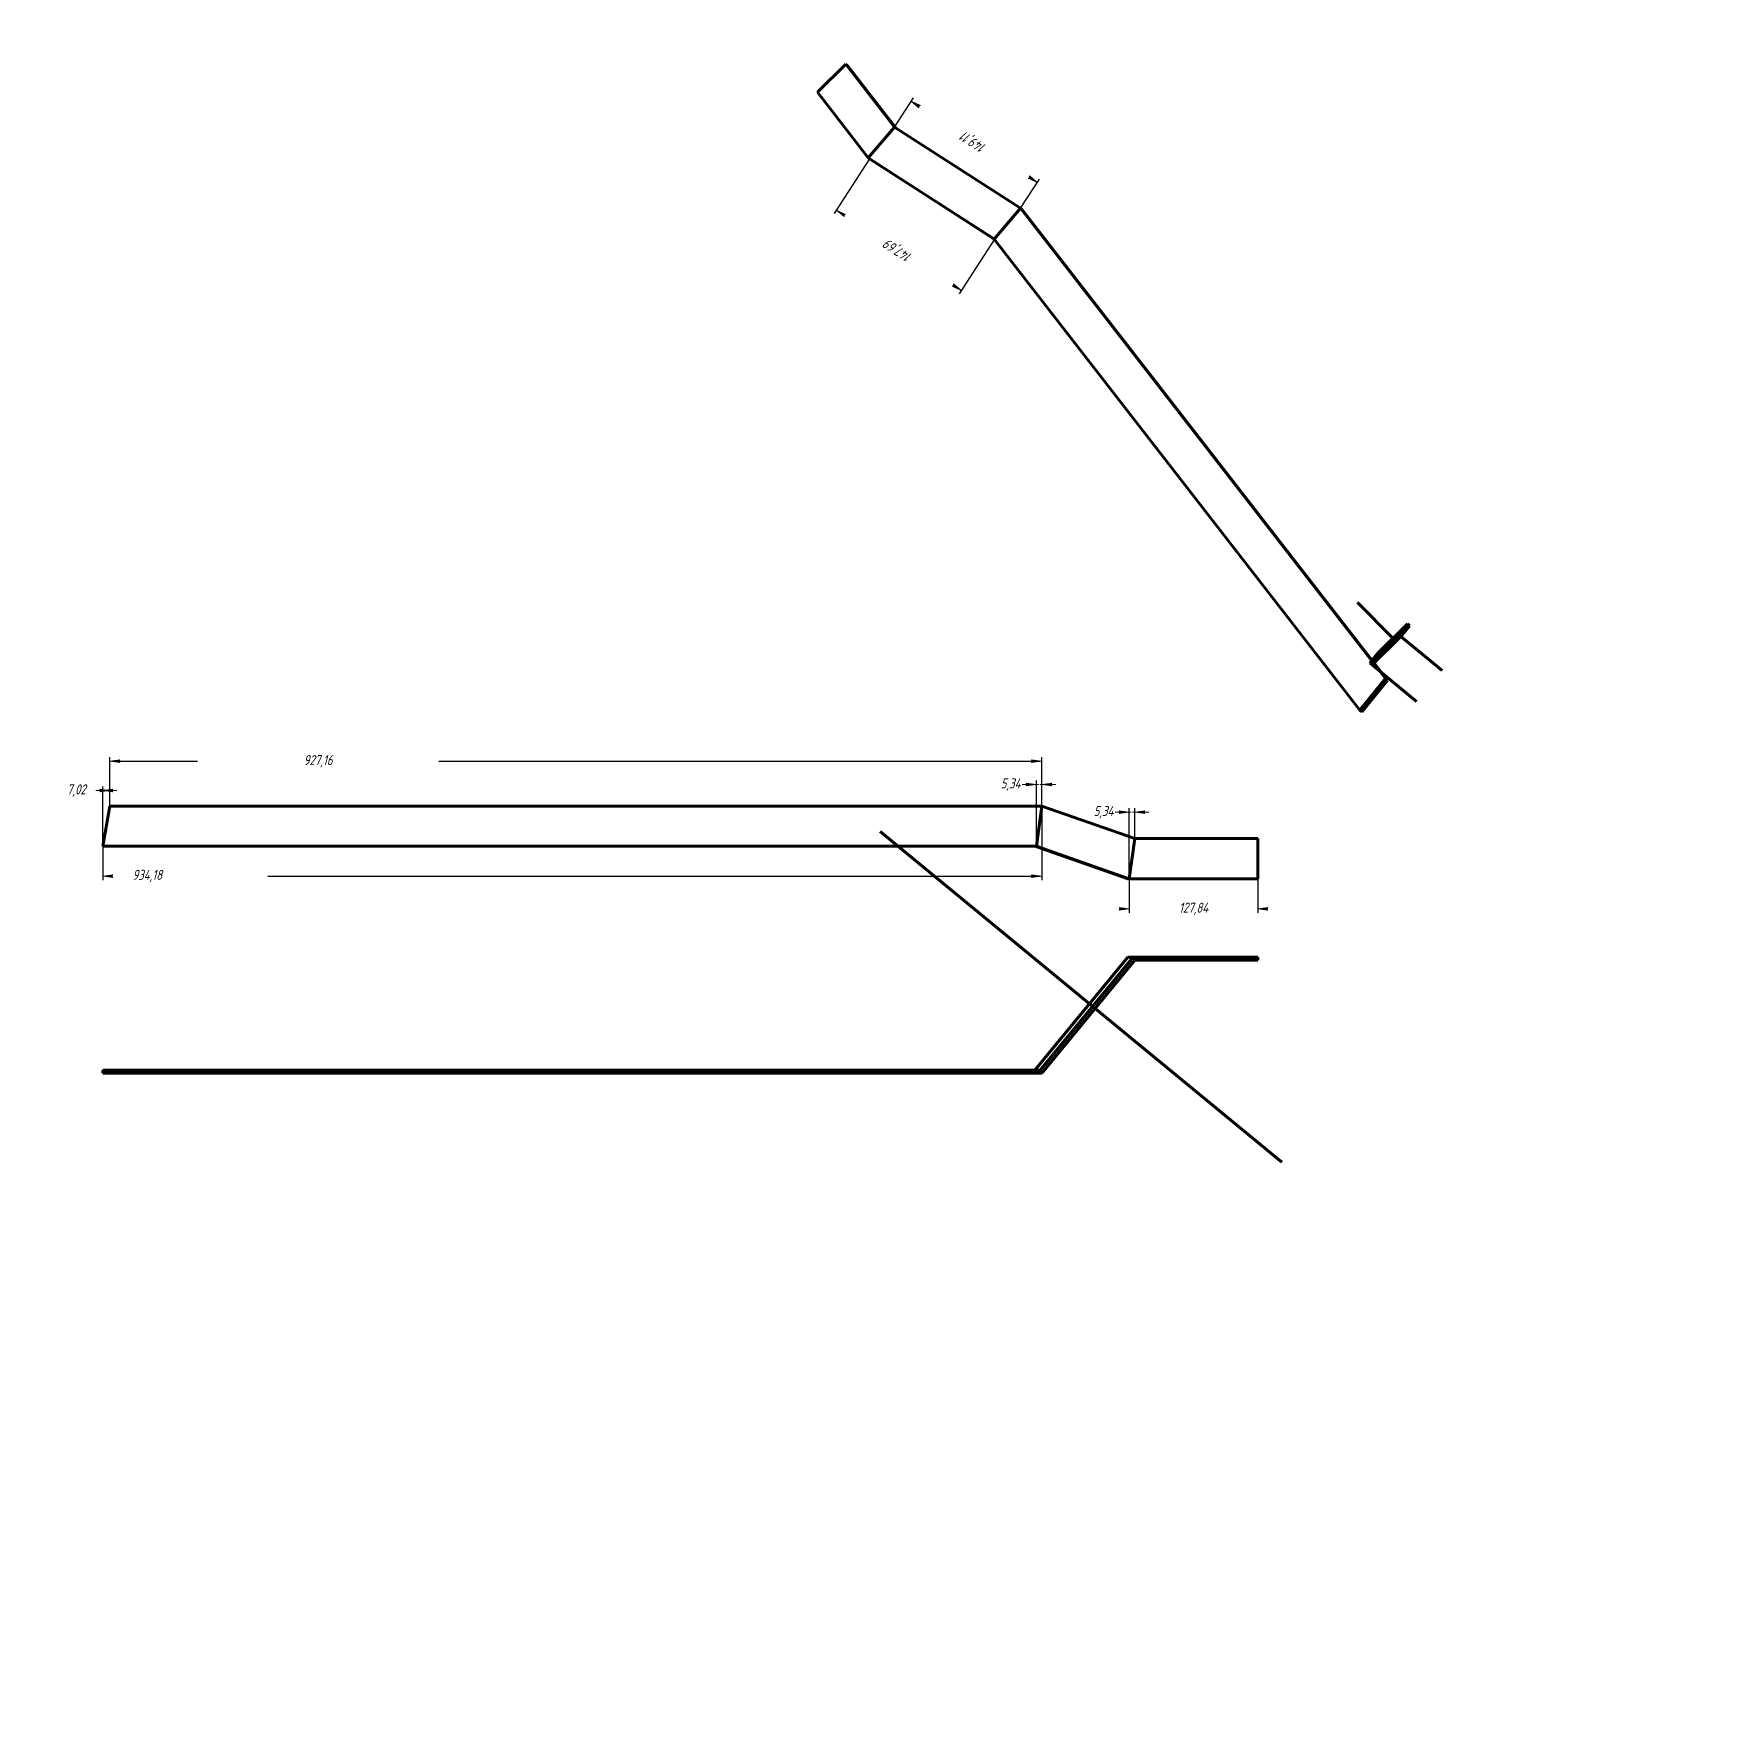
# Model space of a CAD drawing. Header units: millimetres. Extents: x 0 to 4434, y -229 to 1640.
# Drawn here: x 2520 to 3360, y 0 to 841 of the extents above; entities that cross this region are included whole.
import ezdxf

# ---------------------------------------------------------------- set-up
doc = ezdxf.new("R2010")
doc.units = ezdxf.units.MM
doc.linetypes.add('K5LT_BASIC', pattern=[0])
doc.linetypes.add('K5LT_THIN', pattern=[0])
doc.layers.add('Системный слой', color=7, linetype='Continuous')
doc.layers.add('Системный слой (1)', color=7, linetype='Continuous', true_color=0x909090)
doc.styles.add('KDIMTEXTSTYLE', font='GOST_AU.SHX', dxfattribs={"width": 0.96, "oblique": 15, "height": 5})
doc.dimstyles.new('KDIMSTYLE (0.50)', dxfattribs={"dimtxt": 5, "dimasz": 1, "dimexe": 2, "dimexo": 0, "dimgap": 1, "dimtad": 1, "dimlfac": 2, "dimtxsty": 'KDIMTEXTSTYLE', "dimsah": 1, "dimcen": 0, "dimdle": 1, "dimadec": 0, "dimazin": 0, "dimtfac": 0.667, "dimtmove": 0, "dimatfit": 3, "dimfxl": 1, "dimtvp": 1, "dimtolj": 1, "dimtzin": 0, "dimarcsym": 0})

msp = doc.modelspace()

# ---------------------------------------------------------------- blocks, each defined once
blk = doc.blocks.new('KDIMARROW_01')
at = {"layer": 'Системный слой'}
blk.add_hatch(color=0, dxfattribs=at).paths.add_polyline_path([(-5, -0.66), (0, 0), (-5, 0.66), (-4.5, 0)])
at = {"layer": 'Системный слой', "color": 0, "linetype": 'K5LT_THIN', "lineweight": 18}
for p, q in [((-4.5, 0), (-5, 0.66)), ((-5, 0.66), (0, 0)), ((0, 0), (-5, -0.66)), ((-5, -0.66), (-4.5, 0))]:
    blk.add_line(p, q, dxfattribs=at)
at = {"layer": 'Системный слой (1)', "color": 0, "linetype": 'K5LT_THIN', "lineweight": 18}
blk.add_line((0, 0), (-1, 0), dxfattribs=at)
blk = doc.blocks.new('KDIMARROW_02')
at = {"layer": 'Системный слой'}
blk.add_hatch(color=0, dxfattribs=at).paths.add_polyline_path([(4.5, 0), (5, 0.66), (0, 0), (5, -0.66)])
at = {"layer": 'Системный слой', "color": 0, "linetype": 'K5LT_THIN', "lineweight": 18}
for p, q in [((5, 0.66), (0, 0)), ((0, 0), (5, -0.66)), ((0, 0), (7, 0)), ((4.5, 0), (5, 0.66)), ((5, -0.66), (4.5, 0))]:
    blk.add_line(p, q, dxfattribs=at)
at = {"layer": 'Системный слой (1)', "color": 0, "linetype": 'K5LT_THIN', "lineweight": 18}
blk.add_line((0, 0), (-1, 0), dxfattribs=at)

# ---------------------------------------------------------------- dimensions: what is measured, and where the dimension line sits
at = {"layer": 'Системный слой (1)', "color": 7}
for base, p1, p2, location in [((2956.51286, 807.45062), (3010.94299, 754.27105), (2948.26418, 794.64486), (2987.85226, 787.26371)), ((2919.34, 753.32364), (2997.88087, 738.88654), (2935.79911, 778.87578), (2950.38088, 733.32902))]:
    msp.add_linear_dim(base=base, p1=p1, p2=p2, angle=147.21286865, location=location, dimstyle='KDIMSTYLE (0.50)', override={"dimexo": 0, "dimpost": '\\H5.0;\\W0.965;\\Q15;<>', "dimblk1": 'KDIMARROW_01', "dimblk2": 'KDIMARROW_01', "dimse1": 0, "dimse2": 0, "dimclrt": 7, "dimtolj": 1}, dxfattribs=at).render()
for base, p1, p2, location, override in [((3021.44746, 479.0882), (2557.86815, 456.79066), (3021.44746, 456.79066), (2661.44746, 479.0882), {"dimexo": 0, "dimpost": '\\H5.0;\\W0.965;\\Q15;<>', "dimblk1": 'KDIMARROW_01', "dimblk2": 'KDIMARROW_01', "dimse1": 0, "dimse2": 0, "dimclrt": 7, "dimtolj": 1}), ((2554.35596, 464.52755), (2557.86815, 456.79066), (2554.35596, 436.79066), (2541.16697, 464.52755), {"dimexo": 0, "dimpost": '\\H5.0;\\W0.965;\\Q15;<>', "dimblk1": 'KDIMARROW_02', "dimblk2": 'KDIMARROW_02', "dimse1": 0, "dimse2": 0, "dimclrt": 7, "dimtolj": 1}), ((3018.77833, 467.52968), (3021.44746, 456.79066), (3018.77833, 436.79066), (3005.98226, 467.52968), {"dimexo": 0, "dimpost": '\\H5.0;\\W0.965;\\Q15;<>', "dimblk1": 'KDIMARROW_02', "dimblk2": 'KDIMARROW_02', "dimse1": 0, "dimse2": 0, "dimclrt": 7, "dimtolj": 1}), ((3021.44746, 421.98563), (2554.35596, 436.79066), (3021.44746, 456.79066), (2576.44746, 421.98563), {"dimexo": 0, "dimpost": '\\H5.0;\\W0.965;\\Q15;<>', "dimblk1": 'KDIMARROW_01', "dimblk2": 'KDIMARROW_01', "dimse1": 0, "dimse2": 0, "dimclrt": 7, "dimtolj": 1}), ((3065.02833, 453.75966), (3067.69746, 440.66588), (3065.02833, 420.66588), (3052.23226, 453.75966), {"dimexo": 0, "dimpost": '\\H5.0;\\W0.965;\\Q15;<>', "dimblk1": 'KDIMARROW_02', "dimblk2": 'KDIMARROW_02', "dimse1": 0, "dimse2": 0, "dimclrt": 7, "dimtolj": 1}), ((3065.02833, 405.66588), (3128.94746, 420.66588), (3065.02833, 420.66588), (3096.98789, 405.66588), {"dimexo": 0, "dimpost": '\\H5.0;\\W0.965;\\Q15;<>', "dimblk1": 'KDIMARROW_01', "dimblk2": 'KDIMARROW_01', "dimse1": 0, "dimse2": 0, "dimclrt": 7, "dimtolj": 1})]:
    msp.add_linear_dim(base=base, p1=p1, p2=p2, location=location, dimstyle='KDIMSTYLE (0.50)', override=override, dxfattribs=at).render()

# ---------------------------------------------------------------- hatches: boundary and pattern name
at = {"layer": 'Системный слой (1)'}
h = msp.add_hatch(dxfattribs=at)
h.set_pattern_fill('', angle=45, style=0, pattern_type=0)
h.set_pattern_definition([(45, (0, 0), (-2.1213203, 2.1213203), [])])
h.paths.add_polyline_path([(3204.46455, 546.45635), (3203.4128, 547.5264), (3188.87786, 533.09916), (3189.9296, 532.0291)])

# ---------------------------------------------------------------- linework, layer by layer
at = {"layer": 'Системный слой (1)', "color": 5, "linetype": 'K5LT_BASIC', "lineweight": 60, "true_color": 0x0000ff}
for p, q in [((2909.83852, 811.94793), (2923.96105, 825.96581)), ((2948.26418, 794.64486), (2923.96105, 825.96581)), ((2923.96105, 825.96581), (2924.84526, 825.21115)), ((2948.86123, 794.26028), (2924.84526, 825.21115)), ((2935.18879, 779.27746), (2909.83852, 811.94793)), ((2935.18879, 779.27746), (2948.26418, 794.64486)), ((2948.26418, 794.64486), (3010.94299, 754.27105)), ((2935.79911, 778.87578), (2935.18879, 779.27746)), ((2935.18879, 779.27746), (2997.8676, 738.90365)), ((2935.79911, 778.87578), (2997.88087, 738.88654)), ((3010.94299, 754.27105), (2997.8676, 738.90365)), ((3011.55331, 753.86936), (3010.94299, 754.27105)), ((3010.94299, 754.27105), (3192.53784, 520.23847)), ((3011.55331, 753.86936), (3193.42205, 519.48381)), ((2997.8676, 738.90365), (3179.79319, 504.44482)), ((3196.14533, 540.31278), (3178.53352, 558.05606)), ((3203.4128, 547.5264), (3188.87786, 533.09916)), ((3204.46455, 546.45635), (3203.4128, 547.5264)), ((3200.09665, 541.14557), (3185.80022, 527.00833)), ((3189.9296, 532.0291), (3204.46455, 546.45635)), ((3200.09665, 541.14557), (3204.46455, 546.45635)), ((3200.09665, 541.14557), (3220.6646, 524.22928)), ((3184.64789, 527.95608), (3188.87786, 533.09916)), ((3185.80022, 527.00833), (3189.9296, 532.0291)), ((3188.87786, 533.09916), (3189.9296, 532.0291)), ((3185.80022, 527.00833), (3184.64789, 527.95608)), ((3185.80022, 527.00833), (3207.96031, 508.78257)), ((3192.53784, 520.23847), (3179.79319, 504.44482)), ((3193.42205, 519.48381), (3180.6774, 503.69016)), ((3192.53784, 520.23847), (3193.42205, 519.48381)), ((3180.6774, 503.69016), (3179.79319, 504.44482)), ((2557.86815, 456.79066), (2554.35596, 436.79066)), ((3021.44746, 456.79066), (2557.86815, 456.79066)), ((3018.77833, 436.79066), (3021.44746, 456.79066)), ((3067.69746, 440.66588), (3021.44746, 456.79066)), ((2941.06325, 444.11576), (3140.98547, 279.68794)), ((3067.69746, 440.66588), (3065.02833, 420.66588)), ((3067.69746, 440.66588), (3128.94746, 440.66588)), ((3128.94746, 440.66588), (3128.94746, 420.66588)), ((3018.77833, 436.79066), (2554.35596, 436.79066)), ((3064.3302, 420.66588), (3018.0802, 436.79066)), ((3065.02833, 420.66588), (3018.77833, 436.79066)), ((3065.02833, 420.66588), (3064.3302, 420.66588)), ((3065.02833, 420.66588), (3128.94746, 420.66588)), ((3064.3302, 381.66588), (3018.0802, 325.43207)), ((3066.99933, 381.66588), (3020.74933, 325.43207)), ((3067.69746, 380.16588), (3021.44746, 323.93207)), ((3064.3302, 381.66588), (3066.99933, 381.66588)), ((3066.99933, 381.66588), (3067.69746, 380.16588)), ((3066.99933, 381.66588), (3128.94746, 381.66588)), ((3067.69746, 380.16588), (3128.94746, 380.16588)), ((3128.94746, 381.66588), (3128.94746, 380.16588)), ((2554.35596, 323.93207), (2554.35596, 325.43207)), ((2557.86815, 325.43207), (2554.35596, 325.43207)), ((2557.86815, 323.93207), (2554.35596, 323.93207)), ((3020.74933, 325.43207), (2557.86815, 325.43207)), ((2557.86815, 325.43207), (2557.86815, 323.93207)), ((3021.44746, 323.93207), (2557.86815, 323.93207)), ((3021.44746, 323.93207), (3020.74933, 325.43207))]:
    msp.add_line(p, q, dxfattribs=at)

msp.set_redraw_order([(e.dxf.handle, doc.entitydb.next_handle()) for e in msp.query("TEXT MTEXT ATTDEF DIMENSION ARC_DIMENSION")])  # texts and dimensions are drawn at this point

doc.saveas('drawing.dxf')
